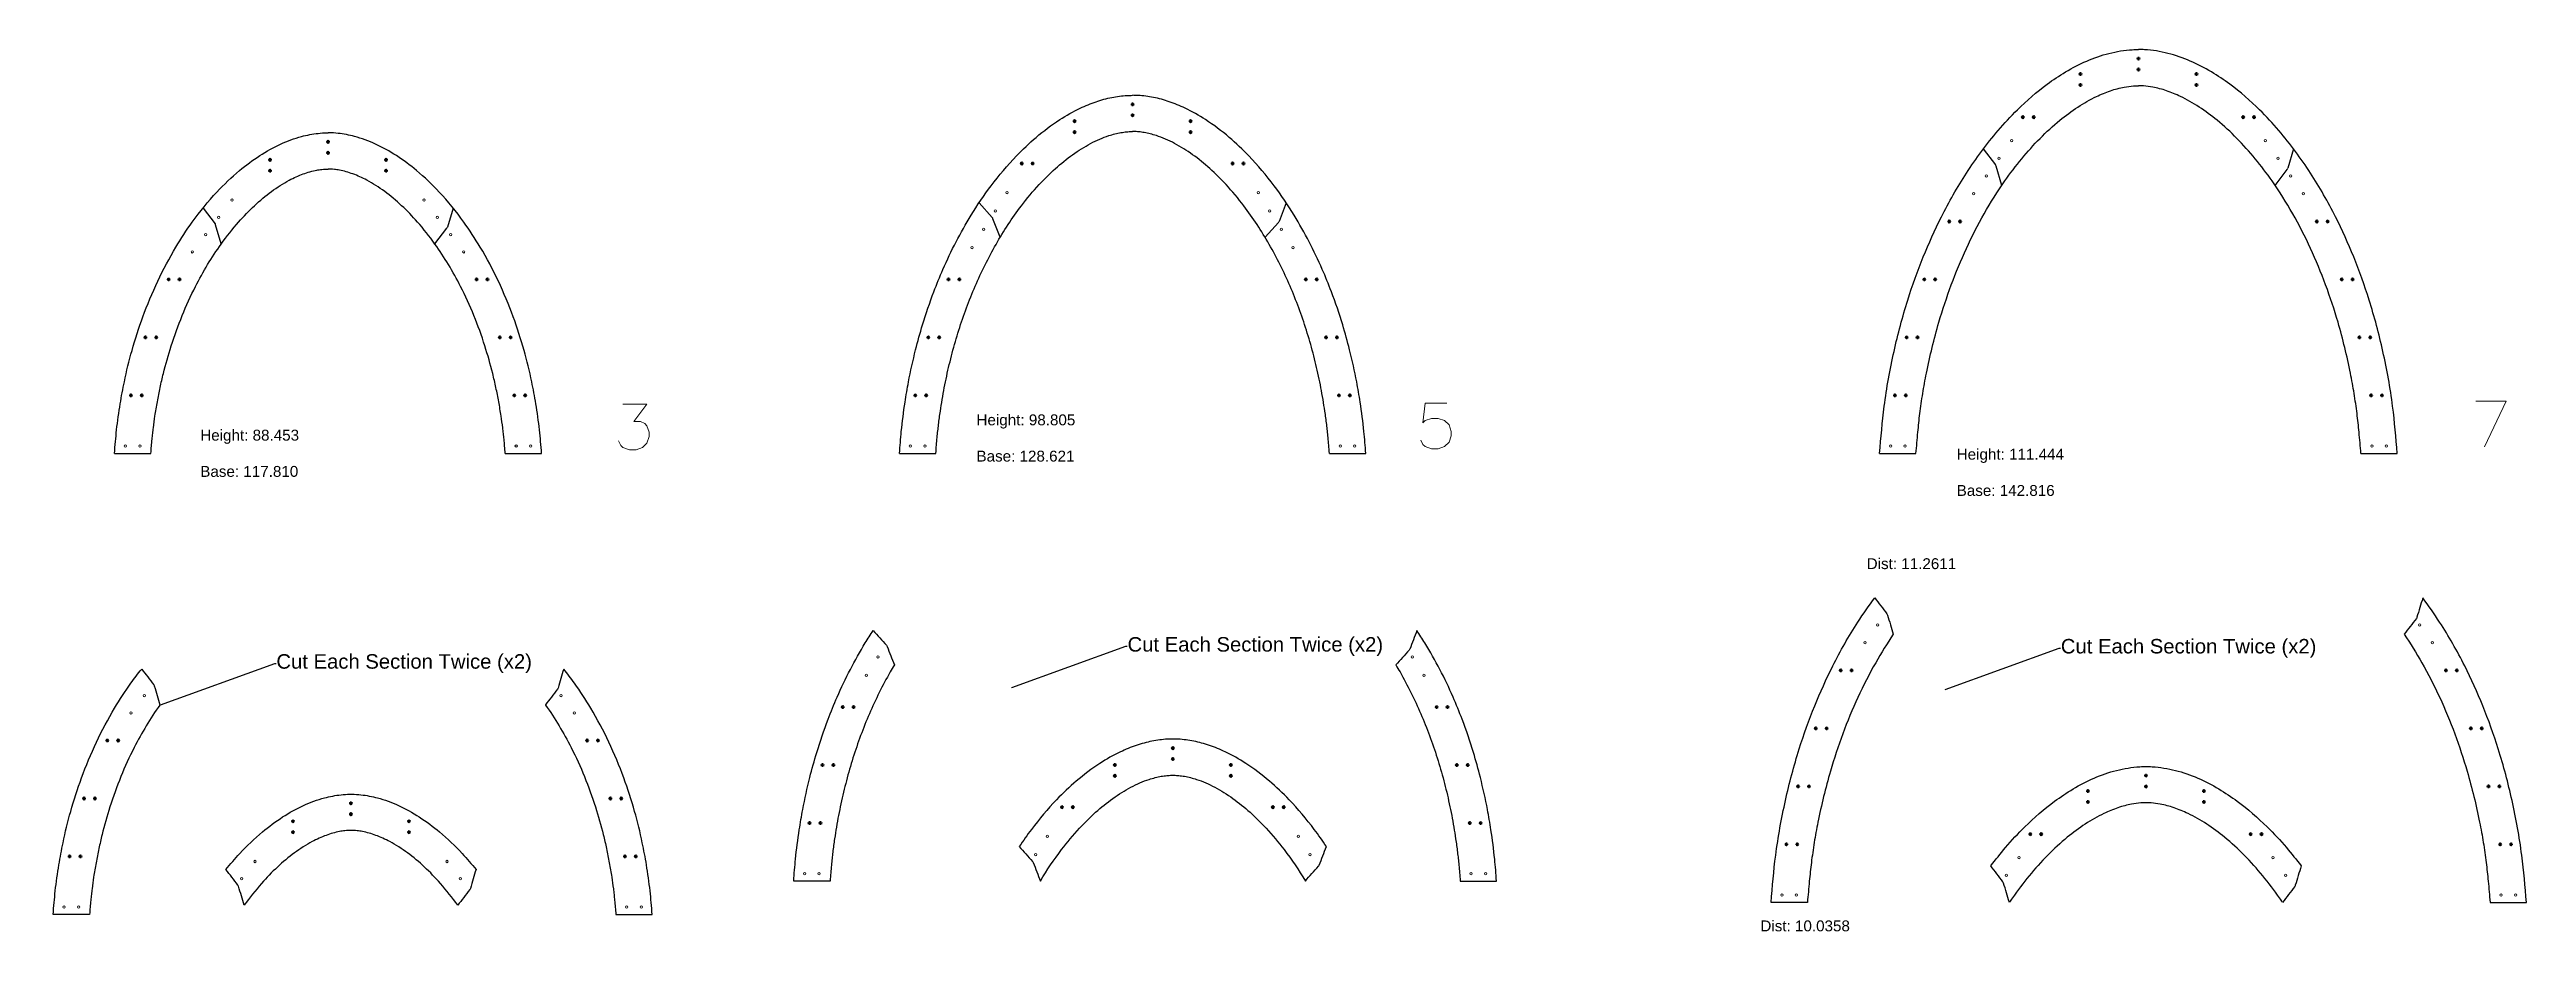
# Model space of a CAD drawing. Header units: inches. Extents: x 4 to 687, y -2 to 242.
import ezdxf
from ezdxf import colors
from ezdxf.entities.mleader import LeaderData, LeaderLine
from ezdxf.math import Vec2, Vec3

# ---------------------------------------------------------------- set-up
doc = ezdxf.new("R2010")
doc.units = ezdxf.units.IN
doc.header["$MEASUREMENT"] = 0
doc.header["$PDMODE"] = 32
doc.header["$PDSIZE"] = 0.5
for name, color, linetype, lineweight in [('Annotation', 7, 'Continuous', 9), ('Drilling', 3, 'Continuous', 13), ('Engrave', 4, 'Continuous', 50)]:
    doc.layers.add(name, color=color, linetype=linetype, lineweight=lineweight)
doc.styles.get("Standard").update_dxf_attribs({"font": 'Arial.ttf'})

msp = doc.modelspace()

# ---------------------------------------------------------------- texts
at = {"layer": 'Annotation', "char_height": 3, "attachment_point": 1}
for s, insert in [('Height: 88.453\\P \\PBase: 117.810', (45.11, 136.88)), ('Height: 98.805\\P \\PBase: 128.621', (259.23, 141.1)), ('Height: 111.444\\P \\PBase: 142.816', (529.61, 131.62)), ('Dist: 11.2611', (504.78, 101.42)), ('Dist: 10.0358', (475.46, 1.46))]:
    msp.add_mtext_dynamic_manual_height_columns(s, width=45.2102, gutter_width=1, heights=[0], dxfattribs=dict(at, insert=insert))

# ---------------------------------------------------------------- blocks, each defined once
blk = doc.blocks.new('*U141')
at = {"layer": 'Engrave'}
blk.add_point((0, 0), dxfattribs=at)
blk = doc.blocks.new('*U142')
at = {"layer": 'Engrave', "color": 0, "linetype": 'ByBlock', "lineweight": -2, "transparency": 16777216}
for p in [(0, 0), (3, 0)]:
    blk.add_blockref('*U141', p, dxfattribs=at)
blk = doc.blocks.new('*U143')
at = {"layer": 'Engrave'}
blk.add_point((0, 0), dxfattribs=at)
blk = doc.blocks.new('*U144')
at = {"layer": 'Engrave', "color": 0, "linetype": 'ByBlock', "lineweight": -2, "transparency": 16777216}
for p in [(0, 0), (3, 0)]:
    blk.add_blockref('*U143', p, dxfattribs=at)
blk = doc.blocks.new('*U145')
at = {"layer": 'Engrave'}
blk.add_point((0, 0), dxfattribs=at)
blk = doc.blocks.new('*U146')
at = {"layer": 'Engrave', "color": 0, "linetype": 'ByBlock', "lineweight": -2, "transparency": 16777216}
for p in [(0, 0), (3, 0)]:
    blk.add_blockref('*U145', p, dxfattribs=at)
blk = doc.blocks.new('*U147')
at = {"layer": 'Engrave'}
blk.add_point((0, 0), dxfattribs=at)
blk = doc.blocks.new('*U148')
at = {"layer": 'Engrave', "color": 0, "linetype": 'ByBlock', "lineweight": -2, "transparency": 16777216}
for p in [(0, 0), (3, 0)]:
    blk.add_blockref('*U147', p, dxfattribs=at)
blk = doc.blocks.new('*U149')
at = {"layer": 'Engrave'}
blk.add_point((0, 0), dxfattribs=at)
blk = doc.blocks.new('*U150')
at = {"layer": 'Engrave', "color": 0, "linetype": 'ByBlock', "lineweight": -2, "transparency": 16777216}
for p in [(0, 0), (3, 0)]:
    blk.add_blockref('*U149', p, dxfattribs=at)
blk = doc.blocks.new('*U151')
at = {"layer": 'Engrave'}
blk.add_point((0, 0), dxfattribs=at)
blk = doc.blocks.new('*U152')
at = {"layer": 'Engrave', "color": 0, "linetype": 'ByBlock', "lineweight": -2, "transparency": 16777216}
for p in [(0, 0), (3, 0)]:
    blk.add_blockref('*U151', p, dxfattribs=at)
blk = doc.blocks.new('*U153')
at = {"layer": 'Engrave'}
blk.add_point((0, 0), dxfattribs=at)
blk = doc.blocks.new('*U154')
at = {"layer": 'Engrave', "color": 0, "linetype": 'ByBlock', "lineweight": -2, "transparency": 16777216}
for p in [(0, 0), (3, 0)]:
    blk.add_blockref('*U153', p, dxfattribs=at)
blk = doc.blocks.new('*U155')
at = {"layer": 'Engrave'}
blk.add_point((0, 0), dxfattribs=at)
blk = doc.blocks.new('*U156')
at = {"layer": 'Engrave', "color": 0, "linetype": 'ByBlock', "lineweight": -2, "transparency": 16777216}
for p in [(0, 0), (3, 0)]:
    blk.add_blockref('*U155', p, dxfattribs=at)
blk = doc.blocks.new('*U157')
at = {"layer": 'Engrave'}
blk.add_point((0, 0), dxfattribs=at)
blk = doc.blocks.new('*U158')
at = {"layer": 'Engrave', "color": 0, "linetype": 'ByBlock', "lineweight": -2, "transparency": 16777216}
for p in [(0, 0), (3, 0)]:
    blk.add_blockref('*U157', p, dxfattribs=at)
blk = doc.blocks.new('*U159')
at = {"layer": 'Engrave'}
blk.add_point((0, 0), dxfattribs=at)
blk = doc.blocks.new('*U160')
at = {"layer": 'Engrave', "color": 0, "linetype": 'ByBlock', "lineweight": -2, "transparency": 16777216}
for p in [(0, 0), (3, 0)]:
    blk.add_blockref('*U159', p, dxfattribs=at)
blk = doc.blocks.new('*U161')
at = {"layer": 'Engrave'}
blk.add_point((0, 0), dxfattribs=at)
blk = doc.blocks.new('*U162')
at = {"layer": 'Engrave', "color": 0, "linetype": 'ByBlock', "lineweight": -2, "transparency": 16777216}
for p in [(0, 0), (3, 0)]:
    blk.add_blockref('*U161', p, dxfattribs=at)
blk = doc.blocks.new('*U163')
at = {"layer": 'Engrave'}
blk.add_point((0, 0), dxfattribs=at)
blk = doc.blocks.new('*U164')
at = {"layer": 'Engrave', "color": 0, "linetype": 'ByBlock', "lineweight": -2, "transparency": 16777216}
for p in [(0, 0), (3, 0)]:
    blk.add_blockref('*U163', p, dxfattribs=at)
blk = doc.blocks.new('*U165')
at = {"layer": 'Engrave'}
blk.add_point((0, 0), dxfattribs=at)
blk = doc.blocks.new('*U166')
at = {"layer": 'Engrave', "color": 0, "linetype": 'ByBlock', "lineweight": -2, "transparency": 16777216}
for p in [(0, 0), (3, 0)]:
    blk.add_blockref('*U165', p, dxfattribs=at)
blk = doc.blocks.new('*U167')
at = {"layer": 'Engrave'}
blk.add_point((0, 0), dxfattribs=at)
blk = doc.blocks.new('*U168')
at = {"layer": 'Engrave', "color": 0, "linetype": 'ByBlock', "lineweight": -2, "transparency": 16777216}
for p in [(0, 0), (3, 0)]:
    blk.add_blockref('*U167', p, dxfattribs=at)
blk = doc.blocks.new('*U169')
at = {"layer": 'Engrave'}
blk.add_point((0, 0), dxfattribs=at)
blk = doc.blocks.new('*U170')
at = {"layer": 'Engrave', "color": 0, "linetype": 'ByBlock', "lineweight": -2, "transparency": 16777216}
for p in [(0, 0), (3, 0)]:
    blk.add_blockref('*U169', p, dxfattribs=at)
blk = doc.blocks.new('*U171')
at = {"layer": 'Engrave'}
blk.add_point((0, 0), dxfattribs=at)
blk = doc.blocks.new('*U172')
at = {"layer": 'Engrave', "color": 0, "linetype": 'ByBlock', "lineweight": -2, "transparency": 16777216}
for p in [(0, 0), (3, 0)]:
    blk.add_blockref('*U171', p, dxfattribs=at)
blk = doc.blocks.new('*U173')
at = {"layer": 'Engrave'}
blk.add_point((0, 0), dxfattribs=at)
blk = doc.blocks.new('*U174')
at = {"layer": 'Engrave', "color": 0, "linetype": 'ByBlock', "lineweight": -2, "transparency": 16777216}
for p in [(0, 0), (3, 0)]:
    blk.add_blockref('*U173', p, dxfattribs=at)
blk = doc.blocks.new('*U175')
at = {"layer": 'Engrave'}
blk.add_point((0, 0), dxfattribs=at)
blk = doc.blocks.new('*U176')
at = {"layer": 'Engrave', "color": 0, "linetype": 'ByBlock', "lineweight": -2, "transparency": 16777216}
for p in [(0, 0), (3, 0)]:
    blk.add_blockref('*U175', p, dxfattribs=at)
blk = doc.blocks.new('*U185')
at = {"layer": 'Engrave'}
blk.add_point((0, 0), dxfattribs=at)
blk = doc.blocks.new('*U186')
at = {"layer": 'Engrave', "color": 0, "linetype": 'ByBlock', "lineweight": -2, "transparency": 16777216}
for p in [(0, 0), (3, 0)]:
    blk.add_blockref('*U185', p, dxfattribs=at)
blk = doc.blocks.new('*U177')
at = {"layer": 'Engrave'}
blk.add_point((0, 0), dxfattribs=at)
blk = doc.blocks.new('*U178')
at = {"layer": 'Engrave', "color": 0, "linetype": 'ByBlock', "lineweight": -2, "transparency": 16777216}
for p in [(0, 0), (3, 0)]:
    blk.add_blockref('*U177', p, dxfattribs=at)
blk = doc.blocks.new('*U179')
at = {"layer": 'Engrave'}
blk.add_point((0, 0), dxfattribs=at)
blk = doc.blocks.new('*U180')
at = {"layer": 'Engrave', "color": 0, "linetype": 'ByBlock', "lineweight": -2, "transparency": 16777216}
for p in [(0, 0), (3, 0)]:
    blk.add_blockref('*U179', p, dxfattribs=at)
blk = doc.blocks.new('*U181')
at = {"layer": 'Engrave'}
blk.add_point((0, 0), dxfattribs=at)
blk = doc.blocks.new('*U182')
at = {"layer": 'Engrave', "color": 0, "linetype": 'ByBlock', "lineweight": -2, "transparency": 16777216}
for p in [(0, 0), (3, 0)]:
    blk.add_blockref('*U181', p, dxfattribs=at)
blk = doc.blocks.new('*U183')
at = {"layer": 'Engrave'}
blk.add_point((0, 0), dxfattribs=at)
blk = doc.blocks.new('*U184')
at = {"layer": 'Engrave', "color": 0, "linetype": 'ByBlock', "lineweight": -2, "transparency": 16777216}
for p in [(0, 0), (3, 0)]:
    blk.add_blockref('*U183', p, dxfattribs=at)
blk = doc.blocks.new('*U189')
at = {"layer": 'Engrave'}
blk.add_point((0, 0), dxfattribs=at)
blk = doc.blocks.new('*U190')
at = {"layer": 'Engrave', "color": 0, "linetype": 'ByBlock', "lineweight": -2, "transparency": 16777216}
for p in [(0, 0), (3, 0)]:
    blk.add_blockref('*U189', p, dxfattribs=at)
blk = doc.blocks.new('*U191')
at = {"layer": 'Engrave'}
blk.add_point((0, 0), dxfattribs=at)
blk = doc.blocks.new('*U192')
at = {"layer": 'Engrave', "color": 0, "linetype": 'ByBlock', "lineweight": -2, "transparency": 16777216}
for p in [(0, 0), (3, 0)]:
    blk.add_blockref('*U191', p, dxfattribs=at)
blk = doc.blocks.new('*U193')
at = {"layer": 'Engrave'}
blk.add_point((0, 0), dxfattribs=at)
blk = doc.blocks.new('*U194')
at = {"layer": 'Engrave', "color": 0, "linetype": 'ByBlock', "lineweight": -2, "transparency": 16777216}
for p in [(0, 0), (3, 0)]:
    blk.add_blockref('*U193', p, dxfattribs=at)
blk = doc.blocks.new('*U195')
at = {"layer": 'Engrave'}
blk.add_point((0, 0), dxfattribs=at)
blk = doc.blocks.new('*U196')
at = {"layer": 'Engrave', "color": 0, "linetype": 'ByBlock', "lineweight": -2, "transparency": 16777216}
for p in [(0, 0), (3, 0)]:
    blk.add_blockref('*U195', p, dxfattribs=at)
blk = doc.blocks.new('*U197')
at = {"layer": 'Engrave'}
blk.add_point((0, 0), dxfattribs=at)
blk = doc.blocks.new('*U198')
at = {"layer": 'Engrave', "color": 0, "linetype": 'ByBlock', "lineweight": -2, "transparency": 16777216}
for p in [(0, 0), (3, 0)]:
    blk.add_blockref('*U197', p, dxfattribs=at)
blk = doc.blocks.new('*U187')
at = {"layer": 'Engrave'}
blk.add_point((0, 0), dxfattribs=at)
blk = doc.blocks.new('*U188')
at = {"layer": 'Engrave', "color": 0, "linetype": 'ByBlock', "lineweight": -2, "transparency": 16777216}
for p in [(0, 0), (3, 0)]:
    blk.add_blockref('*U187', p, dxfattribs=at)
blk = doc.blocks.new('*U199')
at = {"layer": 'Engrave'}
blk.add_point((0, 0), dxfattribs=at)
blk = doc.blocks.new('*U200')
at = {"layer": 'Engrave', "color": 0, "linetype": 'ByBlock', "lineweight": -2, "transparency": 16777216}
for p in [(0, 0), (3, 0)]:
    blk.add_blockref('*U199', p, dxfattribs=at)
blk = doc.blocks.new('*U201')
at = {"layer": 'Engrave'}
blk.add_point((0, 0), dxfattribs=at)
blk = doc.blocks.new('*U202')
at = {"layer": 'Engrave', "color": 0, "linetype": 'ByBlock', "lineweight": -2, "transparency": 16777216}
for p in [(0, 0), (3, 0)]:
    blk.add_blockref('*U201', p, dxfattribs=at)
blk = doc.blocks.new('*U203')
at = {"layer": 'Engrave'}
blk.add_point((0, 0), dxfattribs=at)
blk = doc.blocks.new('*U204')
at = {"layer": 'Engrave', "color": 0, "linetype": 'ByBlock', "lineweight": -2, "transparency": 16777216}
for p in [(0, 0), (3, 0)]:
    blk.add_blockref('*U203', p, dxfattribs=at)
blk = doc.blocks.new('*U205')
at = {"layer": 'Engrave'}
blk.add_point((0, 0), dxfattribs=at)
blk = doc.blocks.new('*U206')
at = {"layer": 'Engrave', "color": 0, "linetype": 'ByBlock', "lineweight": -2, "transparency": 16777216}
for p in [(0, 0), (3, 0)]:
    blk.add_blockref('*U205', p, dxfattribs=at)
blk = doc.blocks.new('*U207')
at = {"layer": 'Engrave'}
blk.add_point((0, 0), dxfattribs=at)
blk = doc.blocks.new('*U208')
at = {"layer": 'Engrave', "color": 0, "linetype": 'ByBlock', "lineweight": -2, "transparency": 16777216}
for p in [(0, 0), (3, 0)]:
    blk.add_blockref('*U207', p, dxfattribs=at)
blk = doc.blocks.new('*U209')
at = {"layer": 'Engrave'}
blk.add_point((0, 0), dxfattribs=at)
blk = doc.blocks.new('*U210')
at = {"layer": 'Engrave', "color": 0, "linetype": 'ByBlock', "lineweight": -2, "transparency": 16777216}
for p in [(0, 0), (3, 0)]:
    blk.add_blockref('*U209', p, dxfattribs=at)
blk = doc.blocks.new('*U211')
at = {"layer": 'Engrave'}
blk.add_point((0, 0), dxfattribs=at)
blk = doc.blocks.new('*U212')
at = {"layer": 'Engrave', "color": 0, "linetype": 'ByBlock', "lineweight": -2, "transparency": 16777216}
for p in [(0, 0), (3, 0)]:
    blk.add_blockref('*U211', p, dxfattribs=at)
blk = doc.blocks.new('*U213')
at = {"layer": 'Engrave'}
blk.add_point((0, 0), dxfattribs=at)
blk = doc.blocks.new('*U214')
at = {"layer": 'Engrave', "color": 0, "linetype": 'ByBlock', "lineweight": -2, "transparency": 16777216}
for p in [(0, 0), (3, 0)]:
    blk.add_blockref('*U213', p, dxfattribs=at)
blk = doc.blocks.new('*U215')
at = {"layer": 'Engrave'}
blk.add_point((0, 0), dxfattribs=at)
blk = doc.blocks.new('*U216')
at = {"layer": 'Engrave', "color": 0, "linetype": 'ByBlock', "lineweight": -2, "transparency": 16777216}
for p in [(0, 0), (3, 0)]:
    blk.add_blockref('*U215', p, dxfattribs=at)
blk = doc.blocks.new('*U217')
at = {"layer": 'Engrave'}
blk.add_point((0, 0), dxfattribs=at)
blk = doc.blocks.new('*U218')
at = {"layer": 'Engrave', "color": 0, "linetype": 'ByBlock', "lineweight": -2, "transparency": 16777216}
for p in [(0, 0), (3, 0)]:
    blk.add_blockref('*U217', p, dxfattribs=at)
blk = doc.blocks.new('*U219')
at = {"layer": 'Engrave'}
blk.add_point((0, 0), dxfattribs=at)
blk = doc.blocks.new('*U220')
at = {"layer": 'Engrave', "color": 0, "linetype": 'ByBlock', "lineweight": -2, "transparency": 16777216}
for p in [(0, 0), (3, 0)]:
    blk.add_blockref('*U219', p, dxfattribs=at)
blk = doc.blocks.new('*U221')
at = {"layer": 'Engrave'}
blk.add_point((0, 0), dxfattribs=at)
blk = doc.blocks.new('*U222')
at = {"layer": 'Engrave', "color": 0, "linetype": 'ByBlock', "lineweight": -2, "transparency": 16777216}
for p in [(0, 0), (3, 0)]:
    blk.add_blockref('*U221', p, dxfattribs=at)
blk = doc.blocks.new('*U223')
at = {"layer": 'Engrave'}
blk.add_point((0, 0), dxfattribs=at)
blk = doc.blocks.new('*U224')
at = {"layer": 'Engrave', "color": 0, "linetype": 'ByBlock', "lineweight": -2, "transparency": 16777216}
for p in [(0, 0), (3, 0)]:
    blk.add_blockref('*U223', p, dxfattribs=at)
blk = doc.blocks.new('*U225')
at = {"layer": 'Engrave'}
blk.add_point((0, 0), dxfattribs=at)
blk = doc.blocks.new('*U226')
at = {"layer": 'Engrave', "color": 0, "linetype": 'ByBlock', "lineweight": -2, "transparency": 16777216}
for p in [(0, 0), (3, 0)]:
    blk.add_blockref('*U225', p, dxfattribs=at)
blk = doc.blocks.new('*U227')
at = {"layer": 'Engrave'}
blk.add_point((0, 0), dxfattribs=at)
blk = doc.blocks.new('*U228')
at = {"layer": 'Engrave', "color": 0, "linetype": 'ByBlock', "lineweight": -2, "transparency": 16777216}
for p in [(0, 0), (3, 0)]:
    blk.add_blockref('*U227', p, dxfattribs=at)
blk = doc.blocks.new('*U229')
at = {"layer": 'Engrave'}
blk.add_point((0, 0), dxfattribs=at)
blk = doc.blocks.new('*U230')
at = {"layer": 'Engrave', "color": 0, "linetype": 'ByBlock', "lineweight": -2, "transparency": 16777216}
for p in [(0, 0), (3, 0)]:
    blk.add_blockref('*U229', p, dxfattribs=at)
blk = doc.blocks.new('*U231')
at = {"layer": 'Engrave'}
blk.add_point((0, 0), dxfattribs=at)
blk = doc.blocks.new('*U232')
at = {"layer": 'Engrave', "color": 0, "linetype": 'ByBlock', "lineweight": -2, "transparency": 16777216}
for p in [(0, 0), (3, 0)]:
    blk.add_blockref('*U231', p, dxfattribs=at)
blk = doc.blocks.new('*U233')
at = {"layer": 'Engrave'}
blk.add_point((0, 0), dxfattribs=at)
blk = doc.blocks.new('*U234')
at = {"layer": 'Engrave', "color": 0, "linetype": 'ByBlock', "lineweight": -2, "transparency": 16777216}
for p in [(0, 0), (3, 0)]:
    blk.add_blockref('*U233', p, dxfattribs=at)
blk = doc.blocks.new('*U235')
at = {"layer": 'Engrave'}
blk.add_point((0, 0), dxfattribs=at)
blk = doc.blocks.new('*U236')
at = {"layer": 'Engrave', "color": 0, "linetype": 'ByBlock', "lineweight": -2, "transparency": 16777216}
for p in [(0, 0), (3, 0)]:
    blk.add_blockref('*U235', p, dxfattribs=at)
blk = doc.blocks.new('*U237')
at = {"layer": 'Engrave'}
blk.add_point((0, 0), dxfattribs=at)
blk = doc.blocks.new('*U238')
at = {"layer": 'Engrave', "color": 0, "linetype": 'ByBlock', "lineweight": -2, "transparency": 16777216}
for p in [(0, 0), (3, 0)]:
    blk.add_blockref('*U237', p, dxfattribs=at)
blk = doc.blocks.new('*U239')
at = {"layer": 'Engrave'}
blk.add_point((0, 0), dxfattribs=at)
blk = doc.blocks.new('*U240')
at = {"layer": 'Engrave', "color": 0, "linetype": 'ByBlock', "lineweight": -2, "transparency": 16777216}
for p in [(0, 0), (3, 0)]:
    blk.add_blockref('*U239', p, dxfattribs=at)
blk = doc.blocks.new('*U241')
at = {"layer": 'Engrave'}
blk.add_point((0, 0), dxfattribs=at)
blk = doc.blocks.new('*U242')
at = {"layer": 'Engrave', "color": 0, "linetype": 'ByBlock', "lineweight": -2, "transparency": 16777216}
for p in [(0, 0), (3, 0)]:
    blk.add_blockref('*U241', p, dxfattribs=at)
blk = doc.blocks.new('*U243')
at = {"layer": 'Engrave'}
blk.add_point((0, 0), dxfattribs=at)
blk = doc.blocks.new('*U244')
at = {"layer": 'Engrave', "color": 0, "linetype": 'ByBlock', "lineweight": -2, "transparency": 16777216}
for p in [(0, 0), (3, 0)]:
    blk.add_blockref('*U243', p, dxfattribs=at)
blk = doc.blocks.new('*U245')
at = {"layer": 'Engrave'}
blk.add_point((0, 0), dxfattribs=at)
blk = doc.blocks.new('*U246')
at = {"layer": 'Engrave', "color": 0, "linetype": 'ByBlock', "lineweight": -2, "transparency": 16777216}
for p in [(0, 0), (3, 0)]:
    blk.add_blockref('*U245', p, dxfattribs=at)
blk = doc.blocks.new('*U247')
at = {"layer": 'Engrave'}
blk.add_point((0, 0), dxfattribs=at)
blk = doc.blocks.new('*U248')
at = {"layer": 'Engrave', "color": 0, "linetype": 'ByBlock', "lineweight": -2, "transparency": 16777216}
for p in [(0, 0), (3, 0)]:
    blk.add_blockref('*U247', p, dxfattribs=at)
blk = doc.blocks.new('*U251')
at = {"layer": 'Engrave'}
blk.add_point((0, 0), dxfattribs=at)
blk = doc.blocks.new('*U252')
at = {"layer": 'Engrave', "color": 0, "linetype": 'ByBlock', "lineweight": -2, "transparency": 16777216}
for p in [(0, 0), (3, 0)]:
    blk.add_blockref('*U251', p, dxfattribs=at)
blk = doc.blocks.new('*U253')
at = {"layer": 'Engrave'}
blk.add_point((0, 0), dxfattribs=at)
blk = doc.blocks.new('*U254')
at = {"layer": 'Engrave', "color": 0, "linetype": 'ByBlock', "lineweight": -2, "transparency": 16777216}
for p in [(0, 0), (3, 0)]:
    blk.add_blockref('*U253', p, dxfattribs=at)
blk = doc.blocks.new('*U249')
at = {"layer": 'Engrave'}
blk.add_point((0, 0), dxfattribs=at)
blk = doc.blocks.new('*U250')
at = {"layer": 'Engrave', "color": 0, "linetype": 'ByBlock', "lineweight": -2, "transparency": 16777216}
for p in [(0, 0), (3, 0)]:
    blk.add_blockref('*U249', p, dxfattribs=at)
blk = doc.blocks.new('*U255')
at = {"layer": 'Engrave'}
blk.add_point((0, 0), dxfattribs=at)
blk = doc.blocks.new('*U256')
at = {"layer": 'Engrave', "color": 0, "linetype": 'ByBlock', "lineweight": -2, "transparency": 16777216}
for p in [(0, 0), (3, 0)]:
    blk.add_blockref('*U255', p, dxfattribs=at)
blk = doc.blocks.new('*U257')
at = {"layer": 'Engrave'}
blk.add_point((0, 0), dxfattribs=at)
blk = doc.blocks.new('*U258')
at = {"layer": 'Engrave', "color": 0, "linetype": 'ByBlock', "lineweight": -2, "transparency": 16777216}
for p in [(0, 0), (3, 0)]:
    blk.add_blockref('*U257', p, dxfattribs=at)
blk = doc.blocks.new('*U259')
at = {"layer": 'Engrave'}
blk.add_point((0, 0), dxfattribs=at)
blk = doc.blocks.new('*U260')
at = {"layer": 'Engrave', "color": 0, "linetype": 'ByBlock', "lineweight": -2, "transparency": 16777216}
for p in [(0, 0), (3, 0)]:
    blk.add_blockref('*U259', p, dxfattribs=at)
blk = doc.blocks.new('*U261')
at = {"layer": 'Engrave'}
blk.add_point((0, 0), dxfattribs=at)
blk = doc.blocks.new('*U262')
at = {"layer": 'Engrave', "color": 0, "linetype": 'ByBlock', "lineweight": -2, "transparency": 16777216}
for p in [(0, 0), (3, 0)]:
    blk.add_blockref('*U261', p, dxfattribs=at)
blk = doc.blocks.new('*U263')
at = {"layer": 'Engrave'}
blk.add_point((0, 0), dxfattribs=at)
blk = doc.blocks.new('*U264')
at = {"layer": 'Engrave', "color": 0, "linetype": 'ByBlock', "lineweight": -2, "transparency": 16777216}
for p in [(0, 0), (3, 0)]:
    blk.add_blockref('*U263', p, dxfattribs=at)
blk = doc.blocks.new('*U265')
at = {"layer": 'Engrave'}
blk.add_point((0, 0), dxfattribs=at)
blk = doc.blocks.new('*U266')
at = {"layer": 'Engrave', "color": 0, "linetype": 'ByBlock', "lineweight": -2, "transparency": 16777216}
for p in [(0, 0), (3, 0)]:
    blk.add_blockref('*U265', p, dxfattribs=at)
blk = doc.blocks.new('*U267')
at = {"layer": 'Engrave'}
blk.add_point((0, 0), dxfattribs=at)
blk = doc.blocks.new('*U268')
at = {"layer": 'Engrave', "color": 0, "linetype": 'ByBlock', "lineweight": -2, "transparency": 16777216}
for p in [(0, 0), (3, 0)]:
    blk.add_blockref('*U267', p, dxfattribs=at)
blk = doc.blocks.new('*U269')
at = {"layer": 'Engrave'}
blk.add_point((0, 0), dxfattribs=at)
blk = doc.blocks.new('*U270')
at = {"layer": 'Engrave', "color": 0, "linetype": 'ByBlock', "lineweight": -2, "transparency": 16777216}
for p in [(0, 0), (3, 0)]:
    blk.add_blockref('*U269', p, dxfattribs=at)
blk = doc.blocks.new('*U273')
at = {"layer": 'Engrave'}
blk.add_point((0, 0), dxfattribs=at)
blk = doc.blocks.new('*U274')
at = {"layer": 'Engrave', "color": 0, "linetype": 'ByBlock', "lineweight": -2, "transparency": 16777216}
for p in [(0, 0), (3, 0)]:
    blk.add_blockref('*U273', p, dxfattribs=at)
blk = doc.blocks.new('*U271')
at = {"layer": 'Engrave'}
blk.add_point((0, 0), dxfattribs=at)
blk = doc.blocks.new('*U272')
at = {"layer": 'Engrave', "color": 0, "linetype": 'ByBlock', "lineweight": -2, "transparency": 16777216}
for p in [(0, 0), (3, 0)]:
    blk.add_blockref('*U271', p, dxfattribs=at)
blk = doc.blocks.new('*U275')
at = {"layer": 'Engrave'}
blk.add_point((0, 0), dxfattribs=at)
blk = doc.blocks.new('*U276')
at = {"layer": 'Engrave', "color": 0, "linetype": 'ByBlock', "lineweight": -2, "transparency": 16777216}
for p in [(0, 0), (3, 0)]:
    blk.add_blockref('*U275', p, dxfattribs=at)
blk = doc.blocks.new('*U277')
at = {"layer": 'Engrave'}
blk.add_point((0, 0), dxfattribs=at)
blk = doc.blocks.new('*U278')
at = {"layer": 'Engrave', "color": 0, "linetype": 'ByBlock', "lineweight": -2, "transparency": 16777216}
for p in [(0, 0), (3, 0)]:
    blk.add_blockref('*U277', p, dxfattribs=at)
blk = doc.blocks.new('*U279')
at = {"layer": 'Engrave'}
blk.add_point((0, 0), dxfattribs=at)
blk = doc.blocks.new('*U280')
at = {"layer": 'Engrave', "color": 0, "linetype": 'ByBlock', "lineweight": -2, "transparency": 16777216}
for p in [(0, 0), (3, 0)]:
    blk.add_blockref('*U279', p, dxfattribs=at)

# ---------------------------------------------------------------- linework, layer by layer
for p, q in [((536.96, 214.36), (540.31, 209.94)), ((622.55, 214.36), (620.95, 209.05)), ((542.07, 204.32), (540.47, 209.63)), ((617.44, 204.32), (620.79, 208.73)), ((259.94, 199.49), (263.59, 195.4)), ((344.66, 199.49), (342.68, 194.38)), ((45.87, 198.06), (49.18, 193.72)), ((50.91, 188.16), (49.35, 193.4)), ((109.82, 188.16), (113.13, 192.5)), ((114.86, 198.06), (113.29, 192.82)), ((265.76, 189.99), (263.78, 195.1)), ((338.84, 189.99), (342.49, 194.07)), ((21.46, 130.36), (31.49, 130.36)), ((129.23, 130.36), (139.27, 130.36)), ((237.99, 130.36), (248.02, 130.36)), ((356.58, 130.36), (366.61, 130.36))]:
    msp.add_line(p, q)
at = {"transparency": 33554687}
for p, q in [((508.35, 130.36), (518.38, 130.36)), ((641.13, 130.36), (651.16, 130.36))]:
    msp.add_line(p, q, dxfattribs=at)
for points, knots in [([(508.35, 130.36), (508.71, 134.7), (509.51, 144.15), (512.08, 158.32), (515.73, 172.09), (520.17, 184.47), (525.48, 196.23), (532.18, 208.03), (539.4, 217.82), (546.94, 225.98), (553.2, 231.42), (559.71, 235.79), (565.39, 238.74), (571.57, 240.92), (576.44, 241.71), (579.19, 241.8), (579.75, 241.8)], [0, 0, 0, 0, 20.604663, 44.896879, 68.055117, 88.017988, 107.100288, 129.062505, 152.160892, 164.532192, 181.605841, 191.255178, 201.597354, 211.864847, 222.149201, 224.82496, 224.82496, 224.82496, 224.82496]), ([(651.16, 130.36), (650.79, 134.7), (649.99, 144.15), (647.43, 158.32), (643.77, 172.09), (639.34, 184.47), (634.03, 196.23), (627.32, 208.03), (620.1, 217.82), (612.57, 225.98), (606.31, 231.42), (599.8, 235.79), (594.11, 238.74), (587.93, 240.92), (583.06, 241.71), (580.32, 241.8), (579.75, 241.8)], [0, 0, 0, 0, 20.604663, 44.896879, 68.055117, 88.017988, 107.100288, 129.062505, 152.160892, 164.532192, 181.605841, 191.255178, 201.597354, 211.864847, 222.149201, 224.82496, 224.82496, 224.82496, 224.82496]), ([(518.38, 130.36), (518.55, 132.33), (518.72, 134.27), (519.07, 137.92), (519.25, 139.63), (519.57, 142.25), (519.7, 143.17), (519.96, 145.03), (520.11, 145.96), (520.56, 148.75), (520.9, 150.6), (521.74, 154.83), (522.27, 157.2), (523.41, 161.89), (524.03, 164.22), (525.72, 170.02), (526.86, 173.47), (529.39, 180.27), (530.77, 183.62), (533.8, 190.18), (535.44, 193.38), (538.97, 199.61), (540.87, 202.63), (544.38, 207.63), (545.92, 209.68), (550.78, 215.57), (554.29, 219.18), (559.66, 223.59), (561.32, 224.82), (564.69, 227.03), (566.41, 228.01), (569.43, 229.45), (570.73, 229.99), (573.29, 230.85), (574.56, 231.19), (576.66, 231.58), (577.51, 231.69), (578.82, 231.78), (579.29, 231.8), (579.75, 231.8)], [1.338264, 1.338264, 1.338264, 1.338264, 10.748802, 10.748802, 19.310202, 19.310202, 24.061821, 24.061821, 28.813441, 28.813441, 38.31668, 38.31668, 50.418193, 50.418193, 62.519706, 62.519706, 80.861435, 80.861435, 99.203163, 99.203163, 117.544892, 117.544892, 135.88662, 135.88662, 149.227616, 149.227616, 175.909608, 175.909608, 187.327495, 187.327495, 198.745382, 198.745382, 207.223054, 207.223054, 215.700726, 215.700726, 221.452756, 221.452756, 224.770057, 224.770057, 224.770057, 224.770057]), ([(641.13, 130.36), (640.96, 132.33), (640.79, 134.27), (640.44, 137.92), (640.26, 139.63), (639.93, 142.25), (639.81, 143.17), (639.54, 145.03), (639.4, 145.96), (638.95, 148.75), (638.61, 150.6), (637.77, 154.83), (637.24, 157.2), (636.09, 161.89), (635.47, 164.22), (633.78, 170.02), (632.65, 173.47), (630.12, 180.27), (628.73, 183.62), (625.71, 190.18), (624.07, 193.38), (620.54, 199.61), (618.64, 202.63), (615.13, 207.63), (613.58, 209.68), (608.73, 215.57), (605.22, 219.18), (599.85, 223.59), (598.19, 224.82), (594.82, 227.03), (593.1, 228.01), (590.08, 229.45), (588.78, 229.99), (586.22, 230.85), (584.95, 231.19), (582.84, 231.58), (582, 231.69), (580.69, 231.78), (580.22, 231.8), (579.75, 231.8)], [1.338264, 1.338264, 1.338264, 1.338264, 10.748802, 10.748802, 19.310202, 19.310202, 24.061821, 24.061821, 28.813441, 28.813441, 38.31668, 38.31668, 50.418193, 50.418193, 62.519706, 62.519706, 80.861435, 80.861435, 99.203163, 99.203163, 117.544892, 117.544892, 135.88662, 135.88662, 149.227616, 149.227616, 175.909608, 175.909608, 187.327495, 187.327495, 198.745382, 198.745382, 207.223054, 207.223054, 215.700726, 215.700726, 221.452756, 221.452756, 224.770057, 224.770057, 224.770057, 224.770057])]:
    msp.add_open_spline(points, degree=3, knots=knots, dxfattribs=at)
for points, knots in [([(237.99, 130.36), (238.14, 132.37), (238.5, 137.1), (239.36, 143.68), (240.64, 151.22), (242.21, 158.34), (244.52, 166.65), (247.03, 174.05), (250.15, 181.7), (253.52, 188.78), (257.89, 196.54), (263.32, 204.56), (269.36, 211.75), (275.74, 217.82), (281.63, 222.28), (287.26, 225.47), (292.1, 227.46), (296.46, 228.66), (299.87, 229.11), (301.8, 229.16), (302.3, 229.16)], [0, 0, 0, 0, 9.558963, 22.447899, 31.403828, 45.750678, 56.957215, 72.249697, 82.725881, 96.057807, 109.307282, 124.882223, 141.850524, 153.657793, 166.513956, 176.730128, 184.178553, 191.276703, 198.048576, 200.412725, 200.412725, 200.412725, 200.412725]), ([(366.61, 130.36), (366.45, 132.37), (366.09, 137.1), (365.23, 143.68), (363.95, 151.22), (362.38, 158.34), (360.08, 166.65), (357.56, 174.05), (354.44, 181.7), (351.07, 188.78), (346.7, 196.54), (341.28, 204.56), (335.23, 211.75), (328.86, 217.82), (322.96, 222.28), (317.34, 225.47), (312.49, 227.46), (308.14, 228.66), (304.73, 229.11), (302.8, 229.16), (302.3, 229.16)], [0, 0, 0, 0, 9.558963, 22.447899, 31.403828, 45.750678, 56.957215, 72.249697, 82.725881, 96.057807, 109.307282, 124.882223, 141.850524, 153.657793, 166.513956, 176.730128, 184.178553, 191.276703, 198.048576, 200.412725, 200.412725, 200.412725, 200.412725]), ([(21.46, 130.36), (21.63, 132.52), (21.99, 137.1), (22.92, 143.69), (24.29, 151.03), (26.26, 159.07), (29.26, 168.37), (33.23, 177.93), (37.85, 186.66), (43.26, 194.93), (49.06, 202.09), (55.4, 208.16), (61.33, 212.58), (67.07, 215.79), (72.53, 217.82), (76.88, 218.65), (79.34, 218.81), (80.26, 218.81), (80.36, 218.81)], [0, 0, 0, 0, 10.270593, 21.73573, 31.519656, 45.582042, 60.919548, 77.731039, 94.550371, 107.591265, 124.47983, 138.046093, 149.023123, 159.439634, 169.10496, 176.444361, 180.296817, 180.786068, 180.786068, 180.786068, 180.786068]), ([(139.27, 130.36), (139.09, 132.52), (138.73, 137.1), (137.8, 143.69), (136.43, 151.03), (134.46, 159.07), (131.47, 168.37), (127.49, 177.93), (122.87, 186.66), (117.46, 194.93), (111.66, 202.09), (105.32, 208.16), (99.39, 212.58), (93.65, 215.79), (88.19, 217.82), (83.85, 218.65), (81.38, 218.81), (80.46, 218.81), (80.36, 218.81)], [0, 0, 0, 0, 10.270593, 21.73573, 31.519656, 45.582042, 60.919548, 77.731039, 94.550371, 107.591265, 124.47983, 138.046093, 149.023123, 159.439634, 169.10496, 176.444361, 180.296817, 180.786068, 180.786068, 180.786068, 180.786068]), ([(248.02, 130.36), (248.13, 131.86), (248.25, 133.33), (248.44, 135.35), (248.5, 135.94), (248.63, 137.14), (248.7, 137.74), (248.92, 139.55), (249.08, 140.76), (249.42, 143.06), (249.59, 144.15), (249.96, 146.32), (250.15, 147.39), (250.56, 149.54), (250.78, 150.61), (251.47, 153.81), (251.98, 155.93), (253.09, 160.15), (253.7, 162.25), (255.66, 168.47), (257.16, 172.54), (260.58, 180.47), (262.49, 184.33), (266.74, 191.75), (269.06, 195.31), (273.17, 200.7), (274.81, 202.67), (277.97, 206.08), (279.46, 207.56), (282.53, 210.32), (284.12, 211.61), (287.36, 213.94), (289.03, 214.98), (292.38, 216.76), (294.07, 217.49), (296.87, 218.4), (297.99, 218.69), (299.61, 218.97), (300.14, 219.04), (301.09, 219.13), (301.51, 219.15), (302.06, 219.16), (302.18, 219.16), (302.29, 219.16)], [1.206052, 1.206052, 1.206052, 1.206052, 8.424249, 8.424249, 11.507968, 11.507968, 14.591686, 14.591686, 20.759123, 20.759123, 26.289396, 26.289396, 31.819669, 31.819669, 37.349942, 37.349942, 48.410487, 48.410487, 59.471033, 59.471033, 81.592124, 81.592124, 103.713215, 103.713215, 125.834307, 125.834307, 139.450749, 139.450749, 150.813054, 150.813054, 162.17536, 162.17536, 173.537665, 173.537665, 184.89997, 184.89997, 192.591366, 192.591366, 196.346134, 196.346134, 199.572755, 199.572755, 200.412725, 200.412725, 200.412725, 200.412725]), ([(356.58, 130.36), (356.46, 131.86), (356.35, 133.33), (356.16, 135.35), (356.1, 135.94), (355.97, 137.14), (355.9, 137.74), (355.68, 139.55), (355.51, 140.76), (355.17, 143.06), (355, 144.15), (354.63, 146.32), (354.44, 147.39), (354.03, 149.54), (353.81, 150.61), (353.12, 153.81), (352.62, 155.93), (351.5, 160.15), (350.9, 162.25), (348.94, 168.47), (347.43, 172.54), (344.01, 180.47), (342.1, 184.33), (337.86, 191.75), (335.53, 195.31), (331.42, 200.7), (329.78, 202.67), (326.62, 206.08), (325.14, 207.56), (322.06, 210.32), (320.48, 211.61), (317.23, 213.94), (315.56, 214.98), (312.21, 216.76), (310.52, 217.49), (307.72, 218.4), (306.6, 218.69), (304.98, 218.97), (304.46, 219.04), (303.51, 219.13), (303.08, 219.15), (302.53, 219.16), (302.42, 219.16), (302.3, 219.16)], [1.206052, 1.206052, 1.206052, 1.206052, 8.424249, 8.424249, 11.507968, 11.507968, 14.591686, 14.591686, 20.759123, 20.759123, 26.289396, 26.289396, 31.819669, 31.819669, 37.349942, 37.349942, 48.410487, 48.410487, 59.471033, 59.471033, 81.592124, 81.592124, 103.713215, 103.713215, 125.834307, 125.834307, 139.450749, 139.450749, 150.813054, 150.813054, 162.17536, 162.17536, 173.537665, 173.537665, 184.89997, 184.89997, 192.591366, 192.591366, 196.346134, 196.346134, 199.572755, 199.572755, 200.412725, 200.412725, 200.412725, 200.412725]), ([(31.49, 130.36), (31.6, 131.69), (31.7, 132.99), (31.87, 134.79), (31.93, 135.32), (32.05, 136.38), (32.11, 136.91), (32.31, 138.51), (32.46, 139.58), (32.82, 141.97), (33.04, 143.29), (33.52, 145.91), (33.77, 147.21), (34.33, 149.8), (34.62, 151.09), (35.58, 154.94), (36.3, 157.48), (38.91, 165.67), (41.14, 171.18), (45.9, 180.52), (48.26, 184.46), (52.4, 190.25), (54, 192.28), (57.09, 195.78), (58.55, 197.29), (61.57, 200.11), (63.14, 201.43), (66.35, 203.79), (67.99, 204.84), (70.93, 206.41), (72.22, 207), (74.76, 207.93), (76.01, 208.28), (77.7, 208.59), (78.17, 208.66), (78.94, 208.75), (79.25, 208.77), (79.74, 208.8), (79.93, 208.81), (80.19, 208.81), (80.27, 208.81), (80.35, 208.81), (80.35, 208.81), (80.35, 208.81), (80.35, 208.81), (80.36, 208.81), (80.36, 208.81), (80.36, 208.81)], [1.265968, 1.265968, 1.265968, 1.265968, 7.666515, 7.666515, 10.43419, 10.43419, 13.201864, 13.201864, 18.737214, 18.737214, 25.507193, 25.507193, 32.277173, 32.277173, 39.047153, 39.047153, 52.587113, 52.587113, 83.168983, 83.168983, 107.134034, 107.134034, 120.952474, 120.952474, 132.402906, 132.402906, 143.853337, 143.853337, 155.303769, 155.303769, 164.121226, 164.121226, 172.938683, 172.938683, 176.307598, 176.307598, 178.643052, 178.643052, 180.153311, 180.153311, 180.786068, 180.786068, 180.786068, 180.81195, 180.81195, 180.81195, 180.829482, 180.829482, 180.829482, 180.829482]), ([(129.23, 130.36), (129.13, 131.69), (129.02, 132.99), (128.85, 134.79), (128.79, 135.32), (128.68, 136.38), (128.61, 136.91), (128.42, 138.51), (128.27, 139.58), (127.9, 141.97), (127.68, 143.29), (127.21, 145.91), (126.95, 147.21), (126.4, 149.8), (126.1, 151.09), (125.14, 154.94), (124.42, 157.48), (121.81, 165.67), (119.58, 171.18), (114.82, 180.52), (112.46, 184.46), (108.33, 190.25), (106.72, 192.28), (103.63, 195.78), (102.17, 197.29), (99.15, 200.11), (97.58, 201.43), (94.38, 203.79), (92.73, 204.84), (89.79, 206.41), (88.5, 207), (85.96, 207.93), (84.72, 208.28), (83.02, 208.59), (82.56, 208.66), (81.78, 208.75), (81.47, 208.77), (80.98, 208.8), (80.79, 208.81), (80.53, 208.81), (80.46, 208.81), (80.38, 208.81), (80.37, 208.81), (80.37, 208.81), (80.37, 208.81), (80.37, 208.81), (80.36, 208.81), (80.36, 208.81)], [1.265968, 1.265968, 1.265968, 1.265968, 7.666515, 7.666515, 10.43419, 10.43419, 13.201864, 13.201864, 18.737214, 18.737214, 25.507193, 25.507193, 32.277173, 32.277173, 39.047153, 39.047153, 52.587113, 52.587113, 83.168983, 83.168983, 107.134034, 107.134034, 120.952474, 120.952474, 132.402906, 132.402906, 143.853337, 143.853337, 155.303769, 155.303769, 164.121226, 164.121226, 172.938683, 172.938683, 176.307598, 176.307598, 178.643052, 178.643052, 180.153311, 180.153311, 180.786068, 180.786068, 180.786068, 180.81195, 180.81195, 180.81195, 180.829482, 180.829482, 180.829482, 180.829482]), ([(488.44, 6.46), (488.61, 8.43), (488.78, 10.37), (489.13, 14.02), (489.31, 15.73), (489.63, 18.35), (489.76, 19.27), (490.02, 21.13), (490.17, 22.06), (490.62, 24.85), (490.96, 26.7), (491.8, 30.93), (492.33, 33.3), (493.47, 37.99), (494.09, 40.32), (495.78, 46.12), (496.92, 49.57), (499.45, 56.37), (500.83, 59.72), (503.86, 66.28), (505.5, 69.48), (508.79, 75.28), (510.41, 77.89), (512.13, 80.42), (511.59, 82.19), (511.06, 83.96), (510.53, 85.73), (510.49, 85.84), (510.44, 85.95), (510.37, 86.04), (509.25, 87.51), (508.13, 88.98), (507.01, 90.45), (505.38, 88.29), (501.17, 82.24), (495.54, 72.33), (490.23, 60.57), (485.79, 48.19), (482.14, 34.41), (479.57, 20.25), (478.77, 10.8), (478.41, 6.46), (481.75, 6.46), (485.1, 6.46), (488.44, 6.46)], [0, 0, 0, 0, 9.410538, 9.410538, 17.971938, 17.971938, 22.723558, 22.723558, 27.475177, 27.475177, 36.978416, 36.978416, 49.079929, 49.079929, 61.181443, 61.181443, 79.523171, 79.523171, 97.8649, 97.8649, 116.206628, 116.206628, 132.025341, 132.025341, 132.025341, 133.025341, 133.025341, 133.025341, 133.380547, 133.380547, 133.380547, 134.380547, 134.380547, 134.380547, 147.229663, 169.191881, 188.27418, 208.237052, 231.39529, 255.687506, 276.292169, 276.292169, 276.292169, 277.292169, 277.292169, 277.292169, 277.292169]), ([(686.78, 6.46), (683.43, 6.46), (680.09, 6.46), (676.74, 6.46), (676.58, 8.43), (676.41, 10.37), (676.06, 14.02), (675.88, 15.73), (675.55, 18.35), (675.43, 19.27), (675.16, 21.13), (675.02, 22.06), (674.57, 24.85), (674.23, 26.7), (673.38, 30.93), (672.86, 33.3), (671.71, 37.99), (671.09, 40.32), (669.4, 46.12), (668.27, 49.57), (665.74, 56.37), (664.35, 59.72), (661.33, 66.28), (659.69, 69.48), (656.4, 75.28), (654.78, 77.89), (653.06, 80.42), (654.18, 81.89), (655.29, 83.36), (656.41, 84.83), (656.48, 84.93), (656.54, 85.04), (656.57, 85.15), (657.1, 86.92), (657.64, 88.69), (658.17, 90.45), (659.8, 88.29), (664.01, 82.24), (669.65, 72.33), (674.96, 60.57), (679.39, 48.19), (683.04, 34.41), (685.61, 20.25), (686.41, 10.8), (686.78, 6.46)], [0, 0, 0, 0, 1, 1, 1, 10.410538, 10.410538, 18.971938, 18.971938, 23.723558, 23.723558, 28.475177, 28.475177, 37.978416, 37.978416, 50.079929, 50.079929, 62.181443, 62.181443, 80.523171, 80.523171, 98.8649, 98.8649, 117.206628, 117.206628, 133.025341, 133.025341, 133.025341, 134.025341, 134.025341, 134.025341, 134.380547, 134.380547, 134.380547, 135.380547, 135.380547, 135.380547, 148.229663, 170.191881, 189.27418, 209.237052, 232.39529, 256.687506, 277.292169, 277.292169, 277.292169, 277.292169]), ([(236.57, 71.97), (235.91, 73.68), (235.25, 75.38), (234.59, 77.08), (234.55, 77.2), (234.49, 77.3), (234.41, 77.39), (233.19, 78.75), (231.97, 80.11), (230.75, 81.47), (230, 80.34), (227.76, 76.84), (224.34, 70.76), (220.97, 63.69), (217.85, 56.04), (215.33, 48.64), (213.03, 40.32), (211.46, 33.2), (210.18, 25.67), (209.32, 19.09), (208.96, 14.36), (208.8, 12.34), (212.15, 12.34), (215.49, 12.34), (218.83, 12.34), (218.95, 13.85), (219.06, 15.31), (219.25, 17.33), (219.31, 17.93), (219.44, 19.13), (219.51, 19.73), (219.73, 21.54), (219.9, 22.75), (220.24, 25.05), (220.41, 26.14), (220.78, 28.3), (220.97, 29.38), (221.38, 31.52), (221.6, 32.59), (222.29, 35.8), (222.8, 37.92), (223.91, 42.14), (224.51, 44.23), (226.47, 50.46), (227.98, 54.53), (231.4, 62.46), (233.31, 66.32), (235.81, 70.68), (236.19, 71.33), (236.57, 71.97)], [0, 0, 0, 0, 1, 1, 1, 1.359072, 1.359072, 1.359072, 2.359072, 2.359072, 2.359072, 8.782548, 22.032023, 35.363948, 45.840133, 61.132615, 72.339151, 86.686002, 95.641931, 108.530866, 118.08983, 118.08983, 118.08983, 119.08983, 119.08983, 119.08983, 126.308027, 126.308027, 129.391746, 129.391746, 132.475464, 132.475464, 138.642902, 138.642902, 144.173174, 144.173174, 149.703447, 149.703447, 155.23372, 155.23372, 166.294266, 166.294266, 177.354811, 177.354811, 199.475902, 199.475902, 221.596993, 221.596993, 225.495156, 225.495156, 225.495156, 225.495156]), ([(402.68, 12.34), (399.34, 12.34), (395.99, 12.34), (392.65, 12.34), (392.53, 13.85), (392.42, 15.31), (392.23, 17.33), (392.17, 17.93), (392.04, 19.13), (391.97, 19.73), (391.75, 21.54), (391.58, 22.75), (391.24, 25.05), (391.07, 26.14), (390.7, 28.3), (390.51, 29.38), (390.1, 31.52), (389.88, 32.59), (389.19, 35.8), (388.69, 37.92), (387.57, 42.14), (386.97, 44.23), (385.01, 50.46), (383.5, 54.53), (380.08, 62.46), (378.17, 66.32), (375.68, 70.68), (375.3, 71.33), (374.91, 71.97), (376.13, 73.33), (377.35, 74.7), (378.56, 76.06), (378.64, 76.14), (378.71, 76.25), (378.75, 76.36), (379.41, 78.07), (380.07, 79.77), (380.73, 81.47), (381.48, 80.34), (383.72, 76.84), (387.15, 70.76), (390.51, 63.69), (393.63, 56.04), (396.15, 48.64), (398.45, 40.32), (400.02, 33.2), (401.3, 25.67), (402.17, 19.09), (402.52, 14.36), (402.68, 12.34)], [0, 0, 0, 0, 1, 1, 1, 8.218197, 8.218197, 11.301916, 11.301916, 14.385635, 14.385635, 20.553072, 20.553072, 26.083345, 26.083345, 31.613617, 31.613617, 37.14389, 37.14389, 48.204436, 48.204436, 59.264981, 59.264981, 81.386073, 81.386073, 103.507164, 103.507164, 107.405327, 107.405327, 107.405327, 108.405327, 108.405327, 108.405327, 108.764399, 108.764399, 108.764399, 109.764399, 109.764399, 109.764399, 116.187875, 129.43735, 142.769275, 153.24546, 168.537942, 179.744478, 194.091328, 203.047258, 215.936193, 225.495156, 225.495156, 225.495156, 225.495156]), ([(33.99, 60.94), (33.47, 62.68), (32.95, 64.42), (32.43, 66.17), (32.39, 66.28), (32.34, 66.39), (32.26, 66.49), (31.16, 67.94), (30.05, 69.38), (28.95, 70.83), (27.93, 69.56), (25.28, 66.08), (20.94, 59.43), (16.31, 50.71), (12.34, 41.14), (9.34, 31.84), (7.37, 23.8), (6.01, 16.47), (5.08, 9.87), (4.71, 5.29), (4.54, 3.13), (7.88, 3.13), (11.23, 3.13), (14.57, 3.13), (14.68, 4.46), (14.78, 5.76), (14.96, 7.56), (15.01, 8.1), (15.13, 9.16), (15.19, 9.69), (15.39, 11.28), (15.54, 12.35), (15.9, 14.74), (16.12, 16.06), (16.6, 18.68), (16.85, 19.98), (17.41, 22.57), (17.71, 23.86), (18.66, 27.71), (19.38, 30.26), (21.99, 38.44), (24.22, 43.95), (28.98, 53.29), (31.34, 57.23), (33.97, 60.91), (33.98, 60.93), (33.99, 60.94)], [0, 0, 0, 0, 1, 1, 1, 1.360306, 1.360306, 1.360306, 2.360306, 2.360306, 2.360306, 10.045235, 23.086129, 39.905461, 56.716952, 72.054458, 86.116844, 95.900771, 107.365907, 117.6365, 117.6365, 117.6365, 118.6365, 118.6365, 118.6365, 125.037047, 125.037047, 127.804721, 127.804721, 130.572396, 130.572396, 136.107745, 136.107745, 142.877725, 142.877725, 149.647705, 149.647705, 156.417685, 156.417685, 169.957645, 169.957645, 200.539514, 200.539514, 224.504566, 224.504566, 224.578073, 224.578073, 224.578073, 224.578073]), ([(169.77, 3.13), (166.42, 3.13), (163.08, 3.13), (159.74, 3.13), (159.63, 4.46), (159.52, 5.76), (159.35, 7.56), (159.3, 8.1), (159.18, 9.16), (159.12, 9.69), (158.92, 11.28), (158.77, 12.35), (158.41, 14.74), (158.18, 16.06), (157.71, 18.68), (157.45, 19.98), (156.9, 22.57), (156.6, 23.86), (155.65, 27.71), (154.93, 30.26), (152.32, 38.44), (150.08, 43.95), (145.33, 53.29), (142.97, 57.23), (140.33, 60.91), (140.33, 60.93), (140.32, 60.94), (141.42, 62.38), (142.53, 63.83), (143.63, 65.28), (143.7, 65.37), (143.76, 65.48), (143.8, 65.6), (144.32, 67.34), (144.84, 69.08), (145.36, 70.83), (146.38, 69.56), (149.03, 66.08), (153.37, 59.43), (157.99, 50.71), (161.97, 41.14), (164.96, 31.84), (166.93, 23.8), (168.3, 16.47), (169.23, 9.87), (169.6, 5.29), (169.77, 3.13)], [0, 0, 0, 0, 1, 1, 1, 7.400546, 7.400546, 10.168221, 10.168221, 12.935896, 12.935896, 18.471245, 18.471245, 25.241225, 25.241225, 32.011205, 32.011205, 38.781185, 38.781185, 52.321144, 52.321144, 82.903014, 82.903014, 106.868066, 106.868066, 106.941572, 106.941572, 106.941572, 107.941572, 107.941572, 107.941572, 108.301878, 108.301878, 108.301878, 109.301878, 109.301878, 109.301878, 116.986807, 130.027702, 146.847034, 163.658524, 178.99603, 193.058416, 202.842343, 214.30748, 224.578073, 224.578073, 224.578073, 224.578073]), ([(313.4, 41.52), (313.51, 41.52), (313.63, 41.52), (314.18, 41.51), (314.61, 41.48), (315.56, 41.4), (316.08, 41.33), (317.7, 41.04), (318.82, 40.76), (321.62, 39.85), (323.31, 39.11), (326.66, 37.34), (328.33, 36.29), (331.58, 33.97), (333.16, 32.68), (336.23, 29.92), (337.72, 28.44), (340.88, 25.02), (342.52, 23.06), (346.18, 18.25), (348.13, 15.35), (349.94, 12.34), (351.16, 13.7), (352.37, 15.07), (353.59, 16.43), (353.67, 16.52), (353.74, 16.62), (353.78, 16.73), (354.44, 18.44), (355.1, 20.14), (355.76, 21.84), (354.69, 23.45), (351.5, 27.96), (346.33, 34.11), (339.95, 40.18), (334.06, 44.64), (328.44, 47.82), (323.59, 49.82), (319.24, 51.01), (315.82, 51.47), (313.9, 51.52), (313.4, 51.52), (312.9, 51.52), (310.97, 51.47), (307.55, 51.01), (303.2, 49.82), (298.35, 47.82), (292.73, 44.64), (286.84, 40.18), (280.46, 34.11), (275.29, 27.96), (272.11, 23.45), (271.03, 21.84), (272.25, 20.48), (273.47, 19.12), (274.69, 17.76), (274.77, 17.67), (274.83, 17.57), (274.88, 17.45), (275.54, 15.75), (276.2, 14.05), (276.85, 12.34), (278.66, 15.35), (280.61, 18.25), (284.27, 23.06), (285.91, 25.02), (289.07, 28.44), (290.56, 29.92), (293.63, 32.68), (295.22, 33.97), (298.46, 36.29), (300.13, 37.34), (303.48, 39.11), (305.17, 39.85), (307.97, 40.76), (309.09, 41.04), (310.71, 41.33), (311.23, 41.4), (312.19, 41.48), (312.61, 41.51), (313.16, 41.52), (313.28, 41.52), (313.39, 41.52)], [0, 0, 0, 0, 0.83997, 0.83997, 4.066592, 4.066592, 7.821359, 7.821359, 15.512755, 15.512755, 26.87506, 26.87506, 38.237366, 38.237366, 49.599671, 49.599671, 60.961977, 60.961977, 74.578419, 74.578419, 92.801347, 92.801347, 92.801347, 93.801347, 93.801347, 93.801347, 94.16042, 94.16042, 94.16042, 95.16042, 95.16042, 95.16042, 104.311885, 121.280187, 133.087455, 145.943618, 156.15979, 163.608216, 170.706365, 177.478238, 179.842388, 179.842388, 179.842388, 182.206538, 188.97841, 196.07656, 203.524985, 213.741157, 226.59732, 238.404589, 255.37289, 264.524356, 264.524356, 264.524356, 265.524356, 265.524356, 265.524356, 265.883428, 265.883428, 265.883428, 266.883428, 266.883428, 266.883428, 285.106356, 285.106356, 298.722799, 298.722799, 310.085104, 310.085104, 321.44741, 321.44741, 332.809715, 332.809715, 344.17202, 344.17202, 351.863416, 351.863416, 355.618183, 355.618183, 358.844805, 358.844805, 359.684775, 359.684775, 359.684775, 359.684775]), ([(542.54, 11.76), (543.07, 9.99), (543.6, 8.23), (544.14, 6.46), (544.41, 6.86), (544.69, 7.26), (546.44, 9.77), (547.99, 11.81), (552.85, 17.71), (556.36, 21.32), (561.73, 25.73), (563.39, 26.96), (566.76, 29.16), (568.48, 30.14), (571.5, 31.59), (572.79, 32.12), (575.36, 32.99), (576.62, 33.32), (578.73, 33.71), (579.58, 33.82), (580.88, 33.92), (581.36, 33.94), (581.82, 33.94), (582.28, 33.94), (582.76, 33.92), (584.07, 33.82), (584.91, 33.71), (587.02, 33.32), (588.29, 32.99), (590.85, 32.12), (592.15, 31.59), (595.17, 30.14), (596.88, 29.16), (600.26, 26.96), (601.91, 25.73), (607.29, 21.32), (610.79, 17.71), (615.65, 11.81), (617.2, 9.77), (618.96, 7.26), (619.23, 6.86), (619.51, 6.46), (620.63, 7.93), (621.74, 9.4), (622.86, 10.87), (622.93, 10.96), (622.99, 11.07), (623.02, 11.19), (623.55, 12.95), (624.09, 14.72), (624.62, 16.49), (623.32, 18.22), (620.33, 21.96), (614.64, 28.12), (608.38, 33.56), (601.87, 37.92), (596.18, 40.88), (590, 43.05), (585.13, 43.85), (582.39, 43.94), (581.82, 43.94), (581.26, 43.94), (578.51, 43.85), (573.64, 43.05), (567.46, 40.88), (561.77, 37.92), (555.26, 33.56), (549.01, 28.12), (543.31, 21.96), (540.33, 18.22), (539.02, 16.49), (540.14, 15.02), (541.26, 13.55), (542.38, 12.08), (542.45, 11.99), (542.5, 11.88), (542.54, 11.76)], [0, 0, 0, 0, 1, 1, 1, 3.523015, 3.523015, 16.864011, 16.864011, 43.546003, 43.546003, 54.96389, 54.96389, 66.381777, 66.381777, 74.859449, 74.859449, 83.337121, 83.337121, 89.089151, 89.089151, 92.406452, 92.406452, 92.406452, 95.723753, 95.723753, 101.475784, 101.475784, 109.953455, 109.953455, 118.431127, 118.431127, 129.849014, 129.849014, 141.266901, 141.266901, 167.948893, 167.948893, 181.289889, 181.289889, 183.812904, 183.812904, 183.812904, 184.812904, 184.812904, 184.812904, 185.16811, 185.16811, 185.16811, 186.16811, 186.16811, 186.16811, 196.41738, 208.78868, 225.862329, 235.511666, 245.853843, 256.121335, 266.405689, 269.081449, 269.081449, 269.081449, 271.757209, 282.041562, 292.309055, 302.651232, 312.300569, 329.374218, 341.745518, 351.994788, 351.994788, 351.994788, 352.994788, 352.994788, 352.994788, 353.349993, 353.349993, 353.349993, 353.349993]), ([(55.51, 11.2), (55.58, 11.1), (55.64, 10.99), (55.67, 10.88), (56.19, 9.14), (56.71, 7.39), (57.23, 5.65), (58.74, 7.75), (60.33, 9.77), (63.41, 13.27), (64.87, 14.78), (67.9, 17.6), (69.46, 18.91), (72.67, 21.27), (74.32, 22.32), (77.26, 23.89), (78.55, 24.48), (81.09, 25.42), (82.33, 25.76), (84.03, 26.08), (84.49, 26.15), (85.27, 26.23), (85.58, 26.26), (86.07, 26.28), (86.26, 26.29), (86.52, 26.29), (86.59, 26.29), (86.67, 26.29), (86.67, 26.29), (86.68, 26.29), (86.68, 26.29), (86.68, 26.29), (86.68, 26.29), (86.69, 26.29), (86.69, 26.29), (86.69, 26.29), (86.69, 26.29), (86.7, 26.29), (86.7, 26.29), (86.7, 26.29), (86.78, 26.29), (86.86, 26.29), (87.12, 26.29), (87.3, 26.28), (87.79, 26.26), (88.1, 26.23), (88.88, 26.15), (89.35, 26.08), (91.04, 25.76), (92.29, 25.42), (94.83, 24.48), (96.12, 23.89), (99.05, 22.32), (100.7, 21.27), (103.91, 18.91), (105.48, 17.6), (108.5, 14.78), (109.96, 13.27), (113.04, 9.77), (114.63, 7.75), (116.14, 5.65), (117.24, 7.09), (118.35, 8.54), (119.45, 9.99), (119.53, 10.08), (119.58, 10.19), (119.62, 10.31), (120.14, 12.05), (120.66, 13.8), (121.18, 15.54), (119.96, 17.05), (116.81, 20.69), (111.65, 25.64), (105.72, 30.07), (99.97, 33.28), (94.52, 35.3), (90.17, 36.13), (87.71, 36.29), (86.79, 36.29), (86.69, 36.29), (86.58, 36.29), (85.67, 36.29), (83.2, 36.13), (78.85, 35.3), (73.4, 33.28), (67.65, 30.07), (61.72, 25.64), (56.56, 20.69), (53.41, 17.05), (52.19, 15.54), (53.3, 14.09), (54.4, 12.65), (55.51, 11.2)], [0, 0, 0, 0, 0.360306, 0.360306, 0.360306, 1.360306, 1.360306, 1.360306, 15.105239, 15.105239, 26.555671, 26.555671, 38.006102, 38.006102, 49.456534, 49.456534, 58.273991, 58.273991, 67.091448, 67.091448, 70.460362, 70.460362, 72.795817, 72.795817, 74.306076, 74.306076, 74.938833, 74.938833, 74.938833, 74.964715, 74.964715, 74.964715, 74.982247, 74.982247, 74.982247, 74.999779, 74.999779, 74.999779, 75.025661, 75.025661, 75.025661, 75.658418, 75.658418, 77.168677, 77.168677, 79.504131, 79.504131, 82.873046, 82.873046, 91.690503, 91.690503, 100.50796, 100.50796, 111.958392, 111.958392, 123.408823, 123.408823, 134.859255, 134.859255, 148.604188, 148.604188, 148.604188, 149.604188, 149.604188, 149.604188, 149.964494, 149.964494, 149.964494, 150.964494, 150.964494, 150.964494, 160.16813, 173.734392, 184.711423, 195.127933, 204.793259, 212.13266, 215.985117, 216.474367, 216.474367, 216.474367, 216.963618, 220.816075, 228.155476, 237.820802, 248.237312, 259.214343, 272.780605, 281.984241, 281.984241, 281.984241, 282.984241, 282.984241, 282.984241, 282.984241])]:
    msp.add_open_spline(points, degree=3, knots=knots)
for points in [[(540.47, 209.63), (540.43, 209.74), (540.38, 209.85), (540.31, 209.94)], [(620.79, 208.73), (620.86, 208.83), (620.92, 208.94), (620.95, 209.05)], [(49.35, 193.4), (49.31, 193.51), (49.26, 193.62), (49.18, 193.72)], [(113.13, 192.5), (113.2, 192.6), (113.26, 192.71), (113.29, 192.82)], [(263.78, 195.1), (263.73, 195.21), (263.67, 195.31), (263.59, 195.4)], [(342.49, 194.07), (342.57, 194.16), (342.64, 194.26), (342.68, 194.38)]]:
    msp.add_open_spline(points, degree=3)
at = {"layer": 'Annotation'}
for points in [[(161.71, 143.97), (168.31, 143.97), (164.71, 139.17), (166.51, 139.17), (167.71, 138.57), (168.31, 137.97), (168.91, 136.17), (168.91, 134.97), (168.31, 133.17), (167.11, 131.97), (165.31, 131.37), (163.51, 131.37), (161.71, 131.97), (161.11, 132.57), (160.51, 133.77)], [(381.77, 134.02), (382.37, 132.82), (382.97, 132.22), (384.77, 131.62), (386.57, 131.62), (388.37, 132.22), (389.57, 133.42), (390.17, 135.22), (390.17, 136.42), (389.57, 138.22), (388.37, 139.42), (386.57, 140.02), (384.77, 140.02), (382.97, 139.42), (382.37, 138.82), (382.97, 144.22), (388.97, 144.22)], [(675.21, 132.18), (681.21, 144.78), (672.81, 144.78)]]:
    msp.add_lwpolyline(points, dxfattribs=at)
at = {"layer": 'Drilling'}
for centre in [(541.25, 211.78), (544.74, 216.66), (614.77, 216.66), (618.25, 211.78), (537.77, 206.9), (621.74, 206.9), (53.87, 200.25), (106.86, 200.25), (267.67, 202.34), (336.93, 202.34), (534.28, 202.01), (625.23, 202.01), (50.21, 195.49), (110.51, 195.49), (261.24, 192.2), (264.45, 197.27), (340.14, 197.27), (343.36, 192.2), (42.91, 185.97), (46.56, 190.73), (114.16, 190.73), (117.81, 185.97), (258.02, 187.14), (346.57, 187.14), (24.47, 132.36), (28.47, 132.36), (132.25, 132.36), (136.25, 132.36), (241, 132.36), (245, 132.36), (359.59, 132.36), (363.59, 132.36), (511.36, 132.36), (515.36, 132.36), (644.14, 132.36), (648.14, 132.36), (507.83, 83), (657.36, 83), (504.34, 78.11), (660.84, 78.11), (228.84, 69.12), (232.05, 74.19), (379.43, 74.19), (382.64, 69.12), (29.64, 63.5), (144.66, 63.5), (25.99, 58.74), (148.32, 58.74), (278.77, 24.69), (348.02, 24.69), (60.19, 17.73), (113.18, 17.73), (211.82, 14.34), (215.82, 14.34), (275.55, 19.63), (351.24, 19.63), (395.66, 14.34), (399.66, 14.34), (543.32, 13.92), (546.81, 18.8), (616.83, 18.8), (620.32, 13.92), (56.54, 12.97), (116.83, 12.97), (481.42, 8.46), (485.42, 8.46), (679.76, 8.46), (683.76, 8.46), (7.55, 5.13), (11.55, 5.13), (162.75, 5.13), (166.75, 5.13)]:
    msp.add_circle(centre, 0.323, dxfattribs=at)

# ---------------------------------------------------------------- block references
at = {"layer": 'Engrave'}
for name, p, rotation in [('*U142', (579.76, 236.3), 90), ('*U154', (563.75, 232.03), 90), ('*U168', (302.3, 226.66), 270), ('*U166', (286.3, 222.01), 270), ('*U158', (80.36, 213.31), 90), ('*U170', (64.36, 208.35), 90), ('*U248', (313.39, 49.02), 270), ('*U246', (297.4, 44.37), 270), ('*U220', (581.83, 38.44), 90), ('*U224', (565.82, 34.17), 90), ('*U270', (70.69, 25.83), 90), ('*U268', (86.68, 30.79), 90)]:
    msp.add_blockref(name, p, dxfattribs=dict(at, rotation=rotation))
at = {"layer": 'Engrave', "xscale": -1}
for name, p, rotation in [('*U210', (595.75, 232.03), 270), ('*U188', (302.3, 226.66), 90), ('*U198', (318.3, 222.01), 90), ('*U186', (80.37, 213.31), 270), ('*U178', (96.36, 208.35), 270), ('*U250', (313.4, 49.02), 90), ('*U254', (329.4, 44.37), 90), ('*U228', (597.82, 34.17), 270), ('*U274', (86.69, 30.79), 270), ('*U272', (102.69, 25.83), 270)]:
    msp.add_blockref(name, p, dxfattribs=dict(at, rotation=rotation))
at = {"layer": 'Engrave'}
for name, p in [('*U152', (547.86, 223.15)), ('*U164', (271.72, 210.36)), ('*U150', (527.56, 194.36)), ('*U176', (36.39, 178.36)), ('*U162', (251.51, 178.36)), ('*U148', (520.68, 178.36)), ('*U174', (29.98, 162.36)), ('*U160', (245.94, 162.36)), ('*U146', (515.81, 162.36)), ('*U172', (25.98, 146.36)), ('*U156', (242.36, 146.36)), ('*U144', (512.58, 146.36)), ('*U218', (497.62, 70.46)), ('*U242', (222.33, 60.34)), ('*U216', (490.74, 54.46)), ('*U266', (19.48, 51.13)), ('*U240', (216.75, 44.34)), ('*U264', (13.06, 35.13)), ('*U214', (485.87, 38.46)), ('*U238', (213.18, 28.34)), ('*U244', (282.81, 32.71)), ('*U212', (482.64, 22.46)), ('*U222', (549.93, 25.28)), ('*U262', (9.06, 19.13))]:
    msp.add_blockref(name, p, dxfattribs=at)
at = {"layer": 'Engrave', "xscale": -1}
for name, p in [('*U208', (611.64, 223.15)), ('*U196', (332.88, 210.36)), ('*U206', (631.95, 194.36)), ('*U184', (124.33, 178.36)), ('*U194', (353.08, 178.36)), ('*U204', (638.83, 178.36)), ('*U182', (130.74, 162.36)), ('*U192', (358.66, 162.36)), ('*U202', (643.7, 162.36)), ('*U180', (134.75, 146.36)), ('*U190', (362.23, 146.36)), ('*U200', (646.93, 146.36)), ('*U236', (667.57, 70.46)), ('*U260', (389.16, 60.34)), ('*U234', (674.45, 54.46)), ('*U280', (154.83, 51.13)), ('*U258', (394.73, 44.34)), ('*U278', (161.24, 35.13)), ('*U232', (679.32, 38.46)), ('*U252', (343.98, 32.71)), ('*U256', (398.3, 28.34)), ('*U226', (613.71, 25.28)), ('*U230', (682.54, 22.46)), ('*U276', (165.25, 19.13))]:
    msp.add_blockref(name, p, dxfattribs=at)

msp.set_redraw_order([(e.dxf.handle, doc.entitydb.next_handle()) for e in msp.query("TEXT MTEXT ATTDEF DIMENSION ARC_DIMENSION")])  # texts and dimensions are drawn at this point

# ---------------------------------------------------------------- leaders
at = {"layer": 'Annotation'}
ml = msp.add_multileader_mtext('Standard', dxfattribs=at)
ml.set_content('\\A1;Cut Each Section Twice (x2) ', color=256)
ml.set_leader_properties()
ml.build(insert=Vec2(0, 0))
ml.multileader.update_dxf_attribs({"text_right_attachment_type": 6, "dogleg_length": 0.36, "arrow_head_size": 0.18})
ctx = ml.context
ctx.base_point, ctx.arrow_head_size, ctx.landing_gap_size, ctx.plane_origin = Vec3(300.81, 77.11), 0.18, 0.09, Vec3(436.35, 41.87)
ctx.right_attachment = 6
notes = []
notes.append((ctx, [(1, (1, 1, 0), (300.45, 77.11), (1, 0), 0.36, [(0, [(268.78, 65.65)], 0, [])])]))
ctx.mtext.insert, ctx.mtext.flow_direction = Vec3(300.9, 79.65), 5
ml = msp.add_multileader_mtext('Standard', dxfattribs=at)
ml.set_content('\\A1;Cut Each Section Twice (x2) ', color=256)
ml.set_leader_properties()
ml.build(insert=Vec2(0, 0))
ml.multileader.update_dxf_attribs({"text_right_attachment_type": 6, "dogleg_length": 0.36, "arrow_head_size": 0.18})
ctx = ml.context
ctx.base_point, ctx.arrow_head_size, ctx.landing_gap_size, ctx.plane_origin = Vec3(558.25, 76.59), 0.18, 0.09, Vec3(693.79, 41.35)
ctx.right_attachment = 6
notes.append((ctx, [(1, (1, 1, 0), (557.89, 76.59), (1, 0), 0.36, [(0, [(526.22, 65.13)], 0, [])])]))
ctx.mtext.insert, ctx.mtext.flow_direction = Vec3(558.34, 79.14), 5
ml = msp.add_multileader_mtext('Standard', dxfattribs=at)
ml.set_content('\\A1;Cut Each Section Twice (x2) ', color=256)
ml.set_leader_properties()
ml.build(insert=Vec2(0, 0))
ml.multileader.update_dxf_attribs({"text_right_attachment_type": 6, "dogleg_length": 0.36, "arrow_head_size": 0.18})
ctx = ml.context
ctx.base_point, ctx.arrow_head_size, ctx.landing_gap_size, ctx.plane_origin = Vec3(66.02, 72.39), 0.18, 0.09, Vec3(201.56, 37.15)
ctx.right_attachment = 6
notes.append((ctx, [(1, (1, 1, 0), (65.66, 72.39), (1, 0), 0.36, [(0, [(33.99, 60.94)], 0, [])])]))
ctx.mtext.insert, ctx.mtext.flow_direction = Vec3(66.11, 74.94), 5
for ctx, leaders in notes:
    for number, flags, end, landing, length, lines in leaders:
        leader = LeaderData()
        leader.index, (leader.has_last_leader_line, leader.has_dogleg_vector, leader.attachment_direction) = number, flags
        leader.last_leader_point, leader.dogleg_vector, leader.dogleg_length = Vec3(end), Vec3(landing), length
        for number, points, colour, breaks in lines:
            line = LeaderLine()
            line.index, line.vertices, line.color, line.breaks = number, Vec3.list(points), colors.encode_raw_color(colour), breaks
            leader.lines.append(line)
        ctx.leaders.append(leader)

doc.saveas('drawing.dxf')
